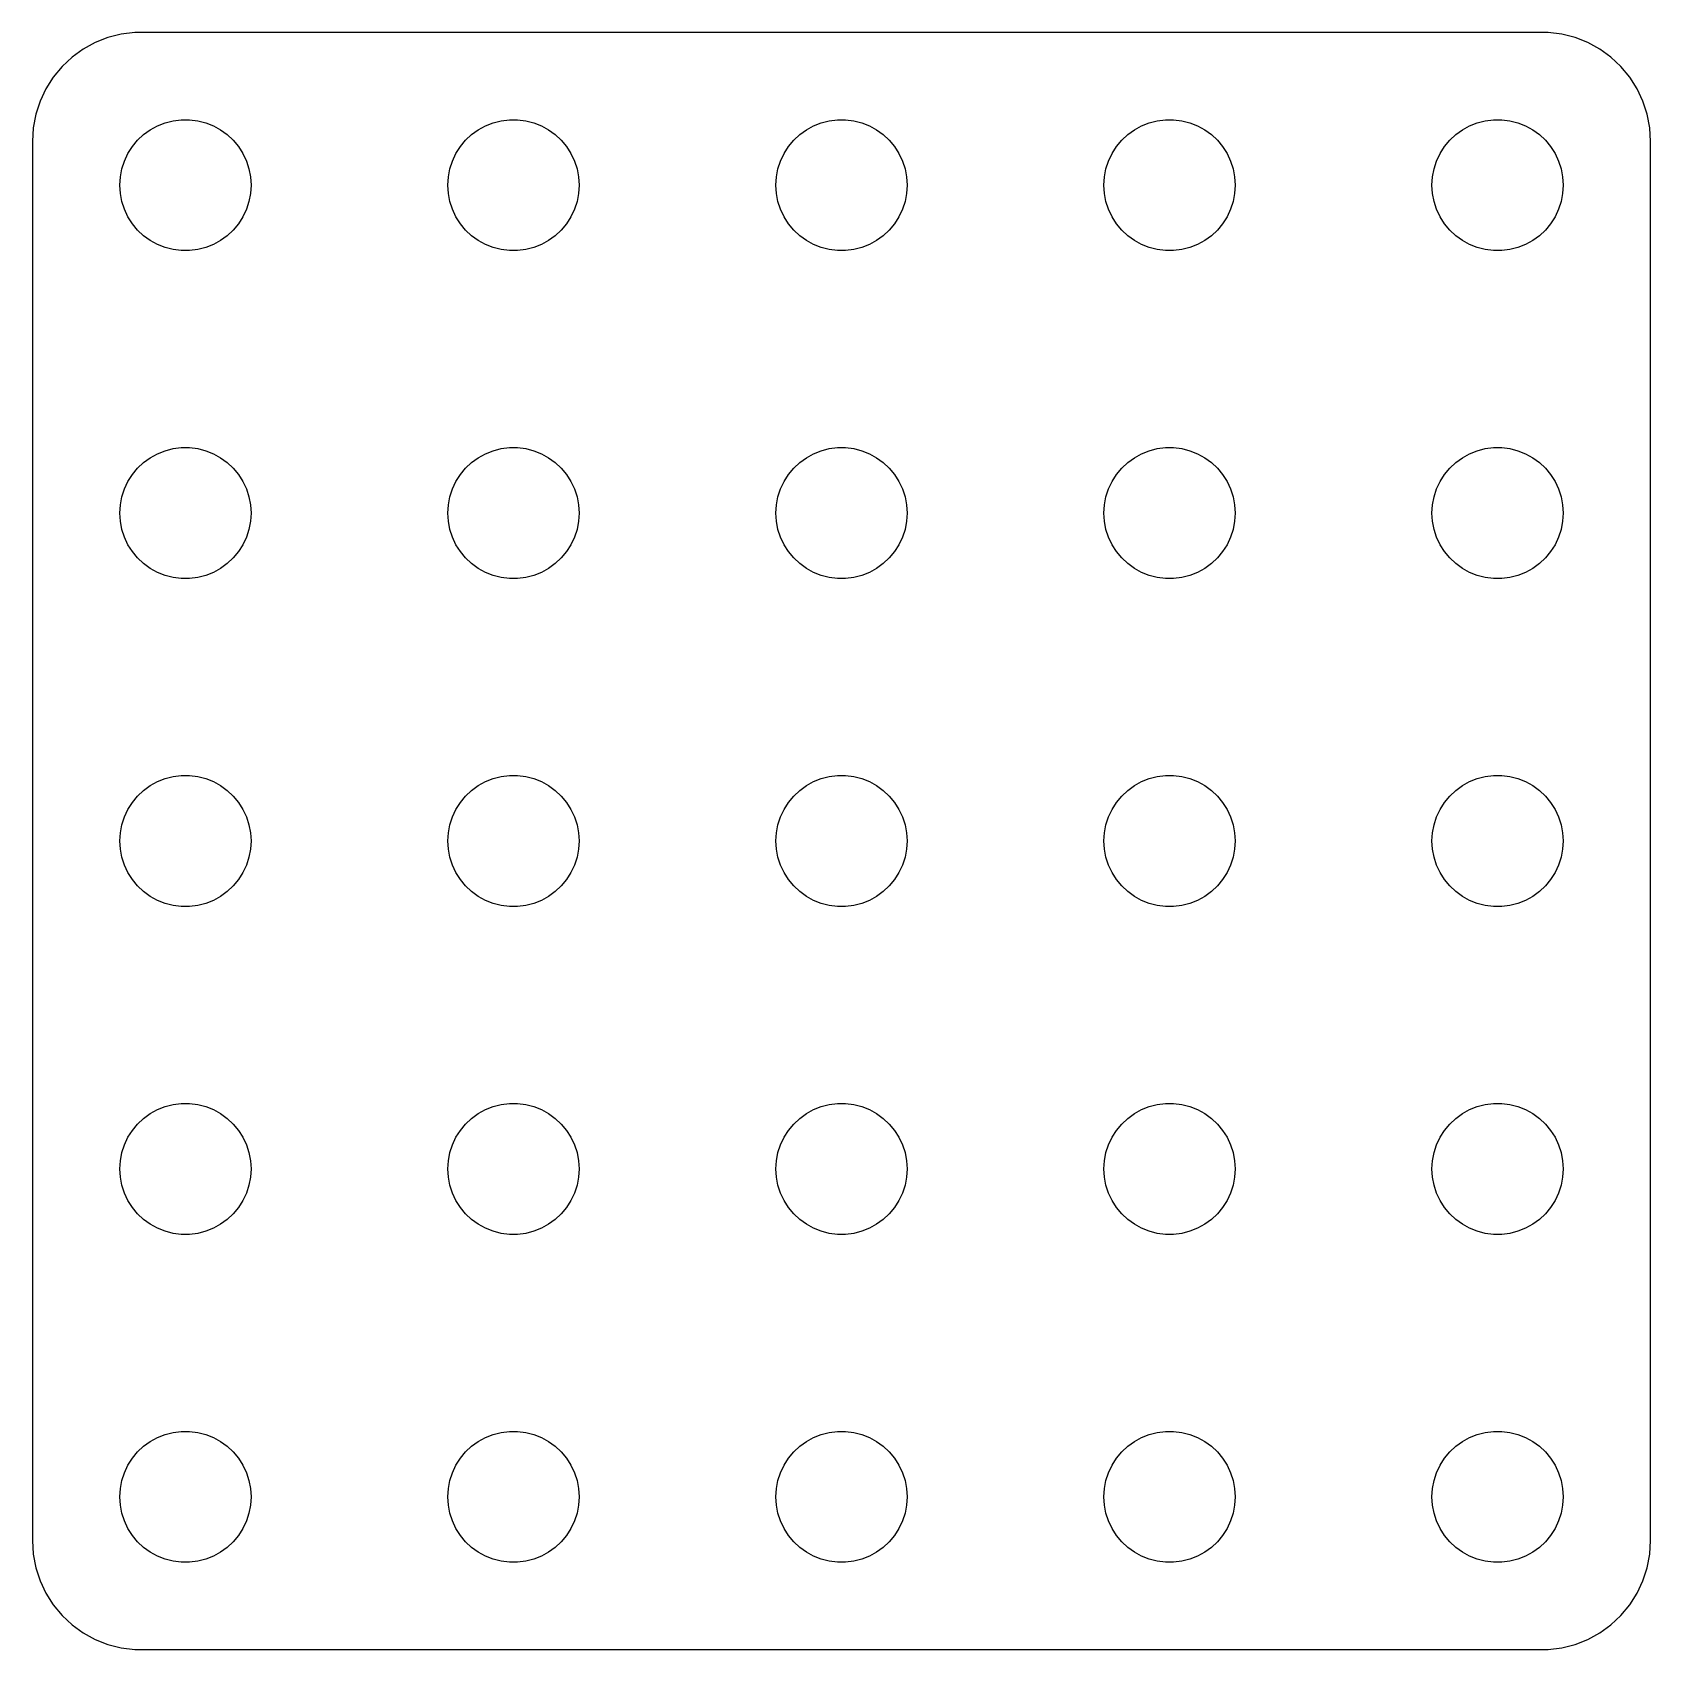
# Model space of a CAD drawing. Header units: metres. Extents: x -18.5 to 18.5, y 65.5 to 102.5.
import ezdxf

# ---------------------------------------------------------------- set-up
doc = ezdxf.new("R2010")
doc.units = ezdxf.units.M

msp = doc.modelspace()

# ---------------------------------------------------------------- linework, layer by layer
for p, q in [((-16.157, 102.495), (-16.4684, 102.456)), ((16.157, 102.495), (-16.157, 102.495)), ((16.4684, 102.456), (16.157, 102.495)), ((-17.0644, 102.262), (-17.3396, 102.111)), ((-16.7725, 102.378), (-17.0644, 102.262)), ((-16.4684, 102.456), (-16.7725, 102.378)), ((16.7725, 102.378), (16.4684, 102.456)), ((17.0644, 102.262), (16.7725, 102.378)), ((17.3396, 102.111), (17.0644, 102.262)), ((-17.5936, 101.926), (-17.8224, 101.711)), ((-17.3396, 102.111), (-17.5936, 101.926)), ((17.5936, 101.926), (17.3396, 102.111)), ((17.8224, 101.711), (17.5936, 101.926)), ((-18.0225, 101.469), (-18.1908, 101.204)), ((-17.8224, 101.711), (-18.0225, 101.469)), ((18.0225, 101.469), (17.8224, 101.711)), ((18.1908, 101.204), (18.0225, 101.469)), ((-18.1908, 101.204), (-18.3244, 100.92)), ((18.3244, 100.92), (18.1908, 101.204)), ((-18.3244, 100.92), (-18.4214, 100.622)), ((18.4214, 100.622), (18.3244, 100.92)), ((-18.4803, 100.313), (-18.5, 100)), ((-18.4214, 100.622), (-18.4803, 100.313)), ((-15.8037, 100.266), (-15.6387, 100.357)), ((-15.6387, 100.357), (-15.4635, 100.427)), ((-15.4635, 100.427), (-15.2811, 100.473)), ((-15.2811, 100.473), (-15.0942, 100.497)), ((-15.0942, 100.497), (-14.9058, 100.497)), ((-14.9058, 100.497), (-14.7189, 100.473)), ((-14.7189, 100.473), (-14.5365, 100.427)), ((-14.5365, 100.427), (-14.3613, 100.357)), ((-14.3613, 100.357), (-14.1963, 100.266)), ((-8.30373, 100.266), (-8.13866, 100.357)), ((-8.13866, 100.357), (-7.96352, 100.427)), ((-7.96352, 100.427), (-7.78107, 100.473)), ((-7.78107, 100.473), (-7.59418, 100.497)), ((-7.59418, 100.497), (-7.40581, 100.497)), ((-7.40581, 100.497), (-7.21892, 100.473)), ((-7.21892, 100.473), (-7.03647, 100.427)), ((-7.03647, 100.427), (-6.86133, 100.357)), ((-6.86133, 100.357), (-6.69626, 100.266)), ((-0.803726, 100.266), (-0.638657, 100.357)), ((-0.638657, 100.357), (-0.463516, 100.427)), ((-0.463516, 100.427), (-0.281067, 100.473)), ((-0.281067, 100.473), (-0.094177, 100.497)), ((-0.094177, 100.497), (0.094177, 100.497)), ((0.094177, 100.497), (0.281067, 100.473)), ((0.281067, 100.473), (0.463516, 100.427)), ((0.463516, 100.427), (0.638657, 100.357)), ((0.638657, 100.357), (0.803726, 100.266)), ((6.69626, 100.266), (6.86133, 100.357)), ((6.86133, 100.357), (7.03647, 100.427)), ((7.03647, 100.427), (7.21892, 100.473)), ((7.21892, 100.473), (7.40581, 100.497)), ((7.40581, 100.497), (7.59418, 100.497)), ((7.59418, 100.497), (7.78107, 100.473)), ((7.78107, 100.473), (7.96352, 100.427)), ((7.96352, 100.427), (8.13866, 100.357)), ((8.13866, 100.357), (8.30373, 100.266)), ((14.1963, 100.266), (14.3613, 100.357)), ((14.3613, 100.357), (14.5365, 100.427)), ((14.5365, 100.427), (14.7189, 100.473)), ((14.7189, 100.473), (14.9058, 100.497)), ((14.9058, 100.497), (15.0942, 100.497)), ((15.0942, 100.497), (15.2811, 100.473)), ((15.2811, 100.473), (15.4635, 100.427)), ((15.4635, 100.427), (15.6387, 100.357)), ((15.6387, 100.357), (15.8037, 100.266)), ((18.4803, 100.313), (18.4214, 100.622)), ((18.5, 100), (18.4803, 100.313)), ((-18.5, 100), (-18.5, 68)), ((-16.2135, 99.8817), (-16.0934, 100.027)), ((-16.0934, 100.027), (-15.9561, 100.156)), ((-15.9561, 100.156), (-15.8037, 100.266)), ((-14.1963, 100.266), (-14.0439, 100.156)), ((-14.0439, 100.156), (-13.9065, 100.027)), ((-13.9065, 100.027), (-13.7865, 99.8817)), ((-8.71352, 99.8817), (-8.59344, 100.027)), ((-8.59344, 100.027), (-8.45613, 100.156)), ((-8.45613, 100.156), (-8.30373, 100.266)), ((-6.69626, 100.266), (-6.54385, 100.156)), ((-6.54385, 100.156), (-6.40654, 100.027)), ((-6.40654, 100.027), (-6.28647, 99.8817)), ((-1.21352, 99.8817), (-1.09344, 100.027)), ((-1.09344, 100.027), (-0.956131, 100.156)), ((-0.956131, 100.156), (-0.803726, 100.266)), ((0.803726, 100.266), (0.956131, 100.156)), ((0.956131, 100.156), (1.09344, 100.027)), ((1.09344, 100.027), (1.21352, 99.8817)), ((6.28647, 99.8817), (6.40654, 100.027)), ((6.40654, 100.027), (6.54385, 100.156)), ((6.54385, 100.156), (6.69626, 100.266)), ((8.30373, 100.266), (8.45613, 100.156)), ((8.45613, 100.156), (8.59344, 100.027)), ((8.59344, 100.027), (8.71352, 99.8817)), ((13.7865, 99.8817), (13.9065, 100.027)), ((13.9065, 100.027), (14.0439, 100.156)), ((14.0439, 100.156), (14.1963, 100.266)), ((15.8037, 100.266), (15.9561, 100.156)), ((15.9561, 100.156), (16.0934, 100.027)), ((16.0934, 100.027), (16.2135, 99.8817)), ((18.5, 68), (18.5, 100)), ((-16.4529, 99.373), (-16.3947, 99.5522)), ((-16.3947, 99.5522), (-16.3145, 99.7226)), ((-16.3145, 99.7226), (-16.2135, 99.8817)), ((-13.7865, 99.8817), (-13.6855, 99.7226)), ((-13.6855, 99.7226), (-13.6053, 99.5522)), ((-13.6053, 99.5522), (-13.5471, 99.373)), ((-8.95287, 99.373), (-8.89465, 99.5522)), ((-8.89465, 99.5522), (-8.81445, 99.7226)), ((-8.81445, 99.7226), (-8.71352, 99.8817)), ((-6.28647, 99.8817), (-6.18553, 99.7226)), ((-6.18553, 99.7226), (-6.10533, 99.5522)), ((-6.10533, 99.5522), (-6.04712, 99.373)), ((-1.45287, 99.373), (-1.39465, 99.5522)), ((-1.39465, 99.5522), (-1.31445, 99.7226)), ((-1.31445, 99.7226), (-1.21352, 99.8817)), ((1.21352, 99.8817), (1.31445, 99.7226)), ((1.31445, 99.7226), (1.39465, 99.5522)), ((1.39465, 99.5522), (1.45287, 99.373)), ((6.04712, 99.373), (6.10533, 99.5522)), ((6.10533, 99.5522), (6.18553, 99.7226)), ((6.18553, 99.7226), (6.28647, 99.8817)), ((8.71352, 99.8817), (8.81445, 99.7226)), ((8.81445, 99.7226), (8.89465, 99.5522)), ((8.89465, 99.5522), (8.95287, 99.373)), ((13.5471, 99.373), (13.6053, 99.5522)), ((13.6053, 99.5522), (13.6855, 99.7226)), ((13.6855, 99.7226), (13.7865, 99.8817)), ((16.2135, 99.8817), (16.3145, 99.7226)), ((16.3145, 99.7226), (16.3947, 99.5522)), ((16.3947, 99.5522), (16.4529, 99.373)), ((-16.5, 99), (-16.4882, 99.188)), ((-16.4882, 99.188), (-16.4529, 99.373)), ((-13.5471, 99.373), (-13.5118, 99.188)), ((-13.5118, 99.188), (-13.5, 99)), ((-9, 99), (-8.98816, 99.188)), ((-8.98816, 99.188), (-8.95287, 99.373)), ((-6.04712, 99.373), (-6.01183, 99.188)), ((-6.01183, 99.188), (-6, 99)), ((-1.5, 99), (-1.48816, 99.188)), ((-1.48816, 99.188), (-1.45287, 99.373)), ((1.45287, 99.373), (1.48816, 99.188)), ((1.48816, 99.188), (1.5, 99)), ((6, 99), (6.01183, 99.188)), ((6.01183, 99.188), (6.04712, 99.373)), ((8.95287, 99.373), (8.98816, 99.188)), ((8.98816, 99.188), (9, 99)), ((13.5, 99), (13.5118, 99.188)), ((13.5118, 99.188), (13.5471, 99.373)), ((16.4529, 99.373), (16.4882, 99.188)), ((16.4882, 99.188), (16.5, 99)), ((-16.4882, 98.812), (-16.5, 99)), ((-16.4529, 98.627), (-16.4882, 98.812)), ((-13.5118, 98.812), (-13.5471, 98.627)), ((-13.5, 99), (-13.5118, 98.812)), ((-8.98816, 98.812), (-9, 99)), ((-8.95287, 98.627), (-8.98816, 98.812)), ((-6.01183, 98.812), (-6.04712, 98.627)), ((-6, 99), (-6.01183, 98.812)), ((-1.48816, 98.812), (-1.5, 99)), ((-1.45287, 98.627), (-1.48816, 98.812)), ((1.48816, 98.812), (1.45287, 98.627)), ((1.5, 99), (1.48816, 98.812)), ((6.01183, 98.812), (6, 99)), ((6.04712, 98.627), (6.01183, 98.812)), ((8.98816, 98.812), (8.95287, 98.627)), ((9, 99), (8.98816, 98.812)), ((13.5118, 98.812), (13.5, 99)), ((13.5471, 98.627), (13.5118, 98.812)), ((16.4882, 98.812), (16.4529, 98.627)), ((16.5, 99), (16.4882, 98.812)), ((-16.3947, 98.4478), (-16.4529, 98.627)), ((-16.3145, 98.2774), (-16.3947, 98.4478)), ((-13.6053, 98.4478), (-13.6855, 98.2774)), ((-13.5471, 98.627), (-13.6053, 98.4478)), ((-8.89465, 98.4478), (-8.95287, 98.627)), ((-8.81445, 98.2774), (-8.89465, 98.4478)), ((-6.10533, 98.4478), (-6.18553, 98.2774)), ((-6.04712, 98.627), (-6.10533, 98.4478)), ((-1.39465, 98.4478), (-1.45287, 98.627)), ((-1.31445, 98.2774), (-1.39465, 98.4478)), ((1.39465, 98.4478), (1.31445, 98.2774)), ((1.45287, 98.627), (1.39465, 98.4478)), ((6.10533, 98.4478), (6.04712, 98.627)), ((6.18553, 98.2774), (6.10533, 98.4478)), ((8.89465, 98.4478), (8.81445, 98.2774)), ((8.95287, 98.627), (8.89465, 98.4478)), ((13.6053, 98.4478), (13.5471, 98.627)), ((13.6855, 98.2774), (13.6053, 98.4478)), ((16.3947, 98.4478), (16.3145, 98.2774)), ((16.4529, 98.627), (16.3947, 98.4478)), ((-16.2135, 98.1183), (-16.3145, 98.2774)), ((-16.0934, 97.9732), (-16.2135, 98.1183)), ((-13.7865, 98.1183), (-13.9065, 97.9732)), ((-13.6855, 98.2774), (-13.7865, 98.1183)), ((-8.71352, 98.1183), (-8.81445, 98.2774)), ((-8.59344, 97.9732), (-8.71352, 98.1183)), ((-6.28647, 98.1183), (-6.40654, 97.9732)), ((-6.18553, 98.2774), (-6.28647, 98.1183)), ((-1.21352, 98.1183), (-1.31445, 98.2774)), ((-1.09344, 97.9732), (-1.21352, 98.1183)), ((1.21352, 98.1183), (1.09344, 97.9732)), ((1.31445, 98.2774), (1.21352, 98.1183)), ((6.28647, 98.1183), (6.18553, 98.2774)), ((6.40654, 97.9732), (6.28647, 98.1183)), ((8.71352, 98.1183), (8.59344, 97.9732)), ((8.81445, 98.2774), (8.71352, 98.1183)), ((13.7865, 98.1183), (13.6855, 98.2774)), ((13.9065, 97.9732), (13.7865, 98.1183)), ((16.2135, 98.1183), (16.0934, 97.9732)), ((16.3145, 98.2774), (16.2135, 98.1183)), ((-15.9561, 97.8442), (-16.0934, 97.9732)), ((-15.8037, 97.7335), (-15.9561, 97.8442)), ((-15.6387, 97.6427), (-15.8037, 97.7335)), ((-14.1963, 97.7335), (-14.3613, 97.6427)), ((-14.0439, 97.8442), (-14.1963, 97.7335)), ((-13.9065, 97.9732), (-14.0439, 97.8442)), ((-8.45613, 97.8442), (-8.59344, 97.9732)), ((-8.30373, 97.7335), (-8.45613, 97.8442)), ((-8.13866, 97.6427), (-8.30373, 97.7335)), ((-6.69626, 97.7335), (-6.86133, 97.6427)), ((-6.54385, 97.8442), (-6.69626, 97.7335)), ((-6.40654, 97.9732), (-6.54385, 97.8442)), ((-0.956131, 97.8442), (-1.09344, 97.9732)), ((-0.803726, 97.7335), (-0.956131, 97.8442)), ((-0.638657, 97.6427), (-0.803726, 97.7335)), ((0.803726, 97.7335), (0.638657, 97.6427)), ((0.956131, 97.8442), (0.803726, 97.7335)), ((1.09344, 97.9732), (0.956131, 97.8442)), ((6.54385, 97.8442), (6.40654, 97.9732)), ((6.69626, 97.7335), (6.54385, 97.8442)), ((6.86133, 97.6427), (6.69626, 97.7335)), ((8.30373, 97.7335), (8.13866, 97.6427)), ((8.45613, 97.8442), (8.30373, 97.7335)), ((8.59344, 97.9732), (8.45613, 97.8442)), ((14.0439, 97.8442), (13.9065, 97.9732)), ((14.1963, 97.7335), (14.0439, 97.8442)), ((14.3613, 97.6427), (14.1963, 97.7335)), ((15.8037, 97.7335), (15.6387, 97.6427)), ((15.9561, 97.8442), (15.8037, 97.7335)), ((16.0934, 97.9732), (15.9561, 97.8442)), ((-15.4635, 97.5734), (-15.6387, 97.6427)), ((-15.2811, 97.5266), (-15.4635, 97.5734)), ((-15.0942, 97.5029), (-15.2811, 97.5266)), ((-14.9058, 97.5029), (-15.0942, 97.5029)), ((-14.7189, 97.5266), (-14.9058, 97.5029)), ((-14.5365, 97.5734), (-14.7189, 97.5266)), ((-14.3613, 97.6427), (-14.5365, 97.5734)), ((-7.96352, 97.5734), (-8.13866, 97.6427)), ((-7.78107, 97.5266), (-7.96352, 97.5734)), ((-7.59418, 97.5029), (-7.78107, 97.5266)), ((-7.40581, 97.5029), (-7.59418, 97.5029)), ((-7.21892, 97.5266), (-7.40581, 97.5029)), ((-7.03647, 97.5734), (-7.21892, 97.5266)), ((-6.86133, 97.6427), (-7.03647, 97.5734)), ((-0.463516, 97.5734), (-0.638657, 97.6427)), ((-0.281067, 97.5266), (-0.463516, 97.5734)), ((-0.094177, 97.5029), (-0.281067, 97.5266)), ((0.094177, 97.5029), (-0.094177, 97.5029)), ((0.281067, 97.5266), (0.094177, 97.5029)), ((0.463516, 97.5734), (0.281067, 97.5266)), ((0.638657, 97.6427), (0.463516, 97.5734)), ((7.03647, 97.5734), (6.86133, 97.6427)), ((7.21892, 97.5266), (7.03647, 97.5734)), ((7.40581, 97.5029), (7.21892, 97.5266)), ((7.59418, 97.5029), (7.40581, 97.5029)), ((7.78107, 97.5266), (7.59418, 97.5029)), ((7.96352, 97.5734), (7.78107, 97.5266)), ((8.13866, 97.6427), (7.96352, 97.5734)), ((14.5365, 97.5734), (14.3613, 97.6427)), ((14.7189, 97.5266), (14.5365, 97.5734)), ((14.9058, 97.5029), (14.7189, 97.5266)), ((15.0942, 97.5029), (14.9058, 97.5029)), ((15.2811, 97.5266), (15.0942, 97.5029)), ((15.4635, 97.5734), (15.2811, 97.5266)), ((15.6387, 97.6427), (15.4635, 97.5734)), ((-15.6387, 92.8572), (-15.4635, 92.9266)), ((-15.4635, 92.9266), (-15.2811, 92.9734)), ((-15.2811, 92.9734), (-15.0942, 92.997)), ((-15.0942, 92.997), (-14.9058, 92.997)), ((-14.9058, 92.997), (-14.7189, 92.9734)), ((-14.7189, 92.9734), (-14.5365, 92.9266)), ((-14.5365, 92.9266), (-14.3613, 92.8572)), ((-8.13866, 92.8572), (-7.96352, 92.9266)), ((-7.96352, 92.9266), (-7.78107, 92.9734)), ((-7.78107, 92.9734), (-7.59418, 92.997)), ((-7.59418, 92.997), (-7.40581, 92.997)), ((-7.40581, 92.997), (-7.21892, 92.9734)), ((-7.21892, 92.9734), (-7.03647, 92.9266)), ((-7.03647, 92.9266), (-6.86133, 92.8572)), ((-0.638657, 92.8572), (-0.463516, 92.9266)), ((-0.463516, 92.9266), (-0.281067, 92.9734)), ((-0.281067, 92.9734), (-0.094177, 92.997)), ((-0.094177, 92.997), (0.094177, 92.997)), ((0.094177, 92.997), (0.281067, 92.9734)), ((0.281067, 92.9734), (0.463516, 92.9266)), ((0.463516, 92.9266), (0.638657, 92.8572)), ((6.86133, 92.8572), (7.03647, 92.9266)), ((7.03647, 92.9266), (7.21892, 92.9734)), ((7.21892, 92.9734), (7.40581, 92.997)), ((7.40581, 92.997), (7.59418, 92.997)), ((7.59418, 92.997), (7.78107, 92.9734)), ((7.78107, 92.9734), (7.96352, 92.9266)), ((7.96352, 92.9266), (8.13866, 92.8572)), ((14.3613, 92.8572), (14.5365, 92.9266)), ((14.5365, 92.9266), (14.7189, 92.9734)), ((14.7189, 92.9734), (14.9058, 92.997)), ((14.9058, 92.997), (15.0942, 92.997)), ((15.0942, 92.997), (15.2811, 92.9734)), ((15.2811, 92.9734), (15.4635, 92.9266)), ((15.4635, 92.9266), (15.6387, 92.8572)), ((-16.2135, 92.3817), (-16.0934, 92.5268)), ((-16.0934, 92.5268), (-15.9561, 92.6558)), ((-15.9561, 92.6558), (-15.8037, 92.7665)), ((-15.8037, 92.7665), (-15.6387, 92.8572)), ((-14.3613, 92.8572), (-14.1963, 92.7665)), ((-14.1963, 92.7665), (-14.0439, 92.6558)), ((-14.0439, 92.6558), (-13.9065, 92.5268)), ((-13.9065, 92.5268), (-13.7865, 92.3817)), ((-8.71352, 92.3817), (-8.59344, 92.5268)), ((-8.59344, 92.5268), (-8.45613, 92.6558)), ((-8.45613, 92.6558), (-8.30373, 92.7665)), ((-8.30373, 92.7665), (-8.13866, 92.8572)), ((-6.86133, 92.8572), (-6.69626, 92.7665)), ((-6.69626, 92.7665), (-6.54385, 92.6558)), ((-6.54385, 92.6558), (-6.40654, 92.5268)), ((-6.40654, 92.5268), (-6.28647, 92.3817)), ((-1.21352, 92.3817), (-1.09344, 92.5268)), ((-1.09344, 92.5268), (-0.956131, 92.6558)), ((-0.956131, 92.6558), (-0.803726, 92.7665)), ((-0.803726, 92.7665), (-0.638657, 92.8572)), ((0.638657, 92.8572), (0.803726, 92.7665)), ((0.803726, 92.7665), (0.956131, 92.6558)), ((0.956131, 92.6558), (1.09344, 92.5268)), ((1.09344, 92.5268), (1.21352, 92.3817)), ((6.28647, 92.3817), (6.40654, 92.5268)), ((6.40654, 92.5268), (6.54385, 92.6558)), ((6.54385, 92.6558), (6.69626, 92.7665)), ((6.69626, 92.7665), (6.86133, 92.8572)), ((8.13866, 92.8572), (8.30373, 92.7665)), ((8.30373, 92.7665), (8.45613, 92.6558)), ((8.45613, 92.6558), (8.59344, 92.5268)), ((8.59344, 92.5268), (8.71352, 92.3817)), ((13.7865, 92.3817), (13.9065, 92.5268)), ((13.9065, 92.5268), (14.0439, 92.6558)), ((14.0439, 92.6558), (14.1963, 92.7665)), ((14.1963, 92.7665), (14.3613, 92.8572)), ((15.6387, 92.8572), (15.8037, 92.7665)), ((15.8037, 92.7665), (15.9561, 92.6558)), ((15.9561, 92.6558), (16.0934, 92.5268)), ((16.0934, 92.5268), (16.2135, 92.3817)), ((-16.3947, 92.0522), (-16.3145, 92.2226)), ((-16.3145, 92.2226), (-16.2135, 92.3817)), ((-13.7865, 92.3817), (-13.6855, 92.2226)), ((-13.6855, 92.2226), (-13.6053, 92.0522)), ((-8.89465, 92.0522), (-8.81445, 92.2226)), ((-8.81445, 92.2226), (-8.71352, 92.3817)), ((-6.28647, 92.3817), (-6.18553, 92.2226)), ((-6.18553, 92.2226), (-6.10533, 92.0522)), ((-1.39465, 92.0522), (-1.31445, 92.2226)), ((-1.31445, 92.2226), (-1.21352, 92.3817)), ((1.21352, 92.3817), (1.31445, 92.2226)), ((1.31445, 92.2226), (1.39465, 92.0522)), ((6.10533, 92.0522), (6.18553, 92.2226)), ((6.18553, 92.2226), (6.28647, 92.3817)), ((8.71352, 92.3817), (8.81445, 92.2226)), ((8.81445, 92.2226), (8.89465, 92.0522)), ((13.6053, 92.0522), (13.6855, 92.2226)), ((13.6855, 92.2226), (13.7865, 92.3817)), ((16.2135, 92.3817), (16.3145, 92.2226)), ((16.3145, 92.2226), (16.3947, 92.0522)), ((-16.4882, 91.688), (-16.4529, 91.873)), ((-16.4529, 91.873), (-16.3947, 92.0522)), ((-13.6053, 92.0522), (-13.5471, 91.873)), ((-13.5471, 91.873), (-13.5118, 91.688)), ((-8.98816, 91.688), (-8.95287, 91.873)), ((-8.95287, 91.873), (-8.89465, 92.0522)), ((-6.10533, 92.0522), (-6.04712, 91.873)), ((-6.04712, 91.873), (-6.01183, 91.688)), ((-1.48816, 91.688), (-1.45287, 91.873)), ((-1.45287, 91.873), (-1.39465, 92.0522)), ((1.39465, 92.0522), (1.45287, 91.873)), ((1.45287, 91.873), (1.48816, 91.688)), ((6.01183, 91.688), (6.04712, 91.873)), ((6.04712, 91.873), (6.10533, 92.0522)), ((8.89465, 92.0522), (8.95287, 91.873)), ((8.95287, 91.873), (8.98816, 91.688)), ((13.5118, 91.688), (13.5471, 91.873)), ((13.5471, 91.873), (13.6053, 92.0522)), ((16.3947, 92.0522), (16.4529, 91.873)), ((16.4529, 91.873), (16.4882, 91.688)), ((-16.5, 91.5), (-16.4882, 91.688)), ((-16.4882, 91.312), (-16.5, 91.5)), ((-13.5118, 91.688), (-13.5, 91.5)), ((-13.5, 91.5), (-13.5118, 91.312)), ((-9, 91.5), (-8.98816, 91.688)), ((-8.98816, 91.312), (-9, 91.5)), ((-6.01183, 91.688), (-6, 91.5)), ((-6, 91.5), (-6.01183, 91.312)), ((-1.5, 91.5), (-1.48816, 91.688)), ((-1.48816, 91.312), (-1.5, 91.5)), ((1.48816, 91.688), (1.5, 91.5)), ((1.5, 91.5), (1.48816, 91.312)), ((6, 91.5), (6.01183, 91.688)), ((6.01183, 91.312), (6, 91.5)), ((8.98816, 91.688), (9, 91.5)), ((9, 91.5), (8.98816, 91.312)), ((13.5, 91.5), (13.5118, 91.688)), ((13.5118, 91.312), (13.5, 91.5)), ((16.4882, 91.688), (16.5, 91.5)), ((16.5, 91.5), (16.4882, 91.312)), ((-16.4529, 91.127), (-16.4882, 91.312)), ((-16.3947, 90.9478), (-16.4529, 91.127)), ((-13.5471, 91.127), (-13.6053, 90.9478)), ((-13.5118, 91.312), (-13.5471, 91.127)), ((-8.95287, 91.127), (-8.98816, 91.312)), ((-8.89465, 90.9478), (-8.95287, 91.127)), ((-6.04712, 91.127), (-6.10533, 90.9478)), ((-6.01183, 91.312), (-6.04712, 91.127)), ((-1.45287, 91.127), (-1.48816, 91.312)), ((-1.39465, 90.9478), (-1.45287, 91.127)), ((1.45287, 91.127), (1.39465, 90.9478)), ((1.48816, 91.312), (1.45287, 91.127)), ((6.04712, 91.127), (6.01183, 91.312)), ((6.10533, 90.9478), (6.04712, 91.127)), ((8.95287, 91.127), (8.89465, 90.9478)), ((8.98816, 91.312), (8.95287, 91.127)), ((13.5471, 91.127), (13.5118, 91.312)), ((13.6053, 90.9478), (13.5471, 91.127)), ((16.4529, 91.127), (16.3947, 90.9478)), ((16.4882, 91.312), (16.4529, 91.127)), ((-16.3145, 90.7774), (-16.3947, 90.9478)), ((-16.2135, 90.6183), (-16.3145, 90.7774)), ((-13.6855, 90.7774), (-13.7865, 90.6183)), ((-13.6053, 90.9478), (-13.6855, 90.7774)), ((-8.81445, 90.7774), (-8.89465, 90.9478)), ((-8.71352, 90.6183), (-8.81445, 90.7774)), ((-6.18553, 90.7774), (-6.28647, 90.6183)), ((-6.10533, 90.9478), (-6.18553, 90.7774)), ((-1.31445, 90.7774), (-1.39465, 90.9478)), ((-1.21352, 90.6183), (-1.31445, 90.7774)), ((1.31445, 90.7774), (1.21352, 90.6183)), ((1.39465, 90.9478), (1.31445, 90.7774)), ((6.18553, 90.7774), (6.10533, 90.9478)), ((6.28647, 90.6183), (6.18553, 90.7774)), ((8.81445, 90.7774), (8.71352, 90.6183)), ((8.89465, 90.9478), (8.81445, 90.7774)), ((13.6855, 90.7774), (13.6053, 90.9478)), ((13.7865, 90.6183), (13.6855, 90.7774)), ((16.3145, 90.7774), (16.2135, 90.6183)), ((16.3947, 90.9478), (16.3145, 90.7774)), ((-16.0934, 90.4732), (-16.2135, 90.6183)), ((-15.9561, 90.3442), (-16.0934, 90.4732)), ((-15.8037, 90.2335), (-15.9561, 90.3442)), ((-14.0439, 90.3442), (-14.1963, 90.2335)), ((-13.9065, 90.4732), (-14.0439, 90.3442)), ((-13.7865, 90.6183), (-13.9065, 90.4732)), ((-8.59344, 90.4732), (-8.71352, 90.6183)), ((-8.45613, 90.3442), (-8.59344, 90.4732)), ((-8.30373, 90.2335), (-8.45613, 90.3442)), ((-6.54385, 90.3442), (-6.69626, 90.2335)), ((-6.40654, 90.4732), (-6.54385, 90.3442)), ((-6.28647, 90.6183), (-6.40654, 90.4732)), ((-1.09344, 90.4732), (-1.21352, 90.6183)), ((-0.956131, 90.3442), (-1.09344, 90.4732)), ((-0.803726, 90.2335), (-0.956131, 90.3442)), ((0.956131, 90.3442), (0.803726, 90.2335)), ((1.09344, 90.4732), (0.956131, 90.3442)), ((1.21352, 90.6183), (1.09344, 90.4732)), ((6.40654, 90.4732), (6.28647, 90.6183)), ((6.54385, 90.3442), (6.40654, 90.4732)), ((6.69626, 90.2335), (6.54385, 90.3442)), ((8.45613, 90.3442), (8.30373, 90.2335)), ((8.59344, 90.4732), (8.45613, 90.3442)), ((8.71352, 90.6183), (8.59344, 90.4732)), ((13.9065, 90.4732), (13.7865, 90.6183)), ((14.0439, 90.3442), (13.9065, 90.4732)), ((14.1963, 90.2335), (14.0439, 90.3442)), ((15.9561, 90.3442), (15.8037, 90.2335)), ((16.0934, 90.4732), (15.9561, 90.3442)), ((16.2135, 90.6183), (16.0934, 90.4732)), ((-15.6387, 90.1427), (-15.8037, 90.2335)), ((-15.4635, 90.0734), (-15.6387, 90.1427)), ((-15.2811, 90.0266), (-15.4635, 90.0734)), ((-15.0942, 90.0029), (-15.2811, 90.0266)), ((-14.9058, 90.0029), (-15.0942, 90.0029)), ((-14.7189, 90.0266), (-14.9058, 90.0029)), ((-14.5365, 90.0734), (-14.7189, 90.0266)), ((-14.3613, 90.1427), (-14.5365, 90.0734)), ((-14.1963, 90.2335), (-14.3613, 90.1427)), ((-8.13866, 90.1427), (-8.30373, 90.2335)), ((-7.96352, 90.0734), (-8.13866, 90.1427)), ((-7.78107, 90.0266), (-7.96352, 90.0734)), ((-7.59418, 90.0029), (-7.78107, 90.0266)), ((-7.40581, 90.0029), (-7.59418, 90.0029)), ((-7.21892, 90.0266), (-7.40581, 90.0029)), ((-7.03647, 90.0734), (-7.21892, 90.0266)), ((-6.86133, 90.1427), (-7.03647, 90.0734)), ((-6.69626, 90.2335), (-6.86133, 90.1427)), ((-0.638657, 90.1427), (-0.803726, 90.2335)), ((-0.463516, 90.0734), (-0.638657, 90.1427)), ((-0.281067, 90.0266), (-0.463516, 90.0734)), ((-0.094177, 90.0029), (-0.281067, 90.0266)), ((0.094177, 90.0029), (-0.094177, 90.0029)), ((0.281067, 90.0266), (0.094177, 90.0029)), ((0.463516, 90.0734), (0.281067, 90.0266)), ((0.638657, 90.1427), (0.463516, 90.0734)), ((0.803726, 90.2335), (0.638657, 90.1427)), ((6.86133, 90.1427), (6.69626, 90.2335)), ((7.03647, 90.0734), (6.86133, 90.1427)), ((7.21892, 90.0266), (7.03647, 90.0734)), ((7.40581, 90.0029), (7.21892, 90.0266)), ((7.59418, 90.0029), (7.40581, 90.0029)), ((7.78107, 90.0266), (7.59418, 90.0029)), ((7.96352, 90.0734), (7.78107, 90.0266)), ((8.13866, 90.1427), (7.96352, 90.0734)), ((8.30373, 90.2335), (8.13866, 90.1427)), ((14.3613, 90.1427), (14.1963, 90.2335)), ((14.5365, 90.0734), (14.3613, 90.1427)), ((14.7189, 90.0266), (14.5365, 90.0734)), ((14.9058, 90.0029), (14.7189, 90.0266)), ((15.0942, 90.0029), (14.9058, 90.0029)), ((15.2811, 90.0266), (15.0942, 90.0029)), ((15.4635, 90.0734), (15.2811, 90.0266)), ((15.6387, 90.1427), (15.4635, 90.0734)), ((15.8037, 90.2335), (15.6387, 90.1427)), ((-15.4635, 85.4266), (-15.2811, 85.4734)), ((-15.2811, 85.4734), (-15.0942, 85.497)), ((-15.0942, 85.497), (-14.9058, 85.497)), ((-14.9058, 85.497), (-14.7189, 85.4734)), ((-14.7189, 85.4734), (-14.5365, 85.4266)), ((-7.96352, 85.4266), (-7.78107, 85.4734)), ((-7.78107, 85.4734), (-7.59418, 85.497)), ((-7.59418, 85.497), (-7.40581, 85.497)), ((-7.40581, 85.497), (-7.21892, 85.4734)), ((-7.21892, 85.4734), (-7.03647, 85.4266)), ((-0.463516, 85.4266), (-0.281067, 85.4734)), ((-0.281067, 85.4734), (-0.094177, 85.497)), ((-0.094177, 85.497), (0.094177, 85.497)), ((0.094177, 85.497), (0.281067, 85.4734)), ((0.281067, 85.4734), (0.463516, 85.4266)), ((7.03647, 85.4266), (7.21892, 85.4734)), ((7.21892, 85.4734), (7.40581, 85.497)), ((7.40581, 85.497), (7.59418, 85.497)), ((7.59418, 85.497), (7.78107, 85.4734)), ((7.78107, 85.4734), (7.96352, 85.4266)), ((14.5365, 85.4266), (14.7189, 85.4734)), ((14.7189, 85.4734), (14.9058, 85.497)), ((14.9058, 85.497), (15.0942, 85.497)), ((15.0942, 85.497), (15.2811, 85.4734)), ((15.2811, 85.4734), (15.4635, 85.4266)), ((-16.0934, 85.0268), (-15.9561, 85.1558)), ((-15.9561, 85.1558), (-15.8037, 85.2665)), ((-15.8037, 85.2665), (-15.6387, 85.3572)), ((-15.6387, 85.3572), (-15.4635, 85.4266)), ((-14.5365, 85.4266), (-14.3613, 85.3572)), ((-14.3613, 85.3572), (-14.1963, 85.2665)), ((-14.1963, 85.2665), (-14.0439, 85.1558)), ((-14.0439, 85.1558), (-13.9065, 85.0268)), ((-8.59344, 85.0268), (-8.45613, 85.1558)), ((-8.45613, 85.1558), (-8.30373, 85.2665)), ((-8.30373, 85.2665), (-8.13866, 85.3572)), ((-8.13866, 85.3572), (-7.96352, 85.4266)), ((-7.03647, 85.4266), (-6.86133, 85.3572)), ((-6.86133, 85.3572), (-6.69626, 85.2665)), ((-6.69626, 85.2665), (-6.54385, 85.1558)), ((-6.54385, 85.1558), (-6.40654, 85.0268)), ((-1.09344, 85.0268), (-0.956131, 85.1558)), ((-0.956131, 85.1558), (-0.803726, 85.2665)), ((-0.803726, 85.2665), (-0.638657, 85.3572)), ((-0.638657, 85.3572), (-0.463516, 85.4266)), ((0.463516, 85.4266), (0.638657, 85.3572)), ((0.638657, 85.3572), (0.803726, 85.2665)), ((0.803726, 85.2665), (0.956131, 85.1558)), ((0.956131, 85.1558), (1.09344, 85.0268)), ((6.40654, 85.0268), (6.54385, 85.1558)), ((6.54385, 85.1558), (6.69626, 85.2665)), ((6.69626, 85.2665), (6.86133, 85.3572)), ((6.86133, 85.3572), (7.03647, 85.4266)), ((7.96352, 85.4266), (8.13866, 85.3572)), ((8.13866, 85.3572), (8.30373, 85.2665)), ((8.30373, 85.2665), (8.45613, 85.1558)), ((8.45613, 85.1558), (8.59344, 85.0268)), ((13.9065, 85.0268), (14.0439, 85.1558)), ((14.0439, 85.1558), (14.1963, 85.2665)), ((14.1963, 85.2665), (14.3613, 85.3572)), ((14.3613, 85.3572), (14.5365, 85.4266)), ((15.4635, 85.4266), (15.6387, 85.3572)), ((15.6387, 85.3572), (15.8037, 85.2665)), ((15.8037, 85.2665), (15.9561, 85.1558)), ((15.9561, 85.1558), (16.0934, 85.0268)), ((-16.3145, 84.7226), (-16.2135, 84.8817)), ((-16.2135, 84.8817), (-16.0934, 85.0268)), ((-13.9065, 85.0268), (-13.7865, 84.8817)), ((-13.7865, 84.8817), (-13.6855, 84.7226)), ((-8.81445, 84.7226), (-8.71352, 84.8817)), ((-8.71352, 84.8817), (-8.59344, 85.0268)), ((-6.40654, 85.0268), (-6.28647, 84.8817)), ((-6.28647, 84.8817), (-6.18553, 84.7226)), ((-1.31445, 84.7226), (-1.21352, 84.8817)), ((-1.21352, 84.8817), (-1.09344, 85.0268)), ((1.09344, 85.0268), (1.21352, 84.8817)), ((1.21352, 84.8817), (1.31445, 84.7226)), ((6.18553, 84.7226), (6.28647, 84.8817)), ((6.28647, 84.8817), (6.40654, 85.0268)), ((8.59344, 85.0268), (8.71352, 84.8817)), ((8.71352, 84.8817), (8.81445, 84.7226)), ((13.6855, 84.7226), (13.7865, 84.8817)), ((13.7865, 84.8817), (13.9065, 85.0268)), ((16.0934, 85.0268), (16.2135, 84.8817)), ((16.2135, 84.8817), (16.3145, 84.7226)), ((-16.4882, 84.188), (-16.4529, 84.373)), ((-16.4529, 84.373), (-16.3947, 84.5522)), ((-16.3947, 84.5522), (-16.3145, 84.7226)), ((-13.6855, 84.7226), (-13.6053, 84.5522)), ((-13.6053, 84.5522), (-13.5471, 84.373)), ((-13.5471, 84.373), (-13.5118, 84.188)), ((-8.98816, 84.188), (-8.95287, 84.373)), ((-8.95287, 84.373), (-8.89465, 84.5522)), ((-8.89465, 84.5522), (-8.81445, 84.7226)), ((-6.18553, 84.7226), (-6.10533, 84.5522)), ((-6.10533, 84.5522), (-6.04712, 84.373)), ((-6.04712, 84.373), (-6.01183, 84.188)), ((-1.48816, 84.188), (-1.45287, 84.373)), ((-1.45287, 84.373), (-1.39465, 84.5522)), ((-1.39465, 84.5522), (-1.31445, 84.7226)), ((1.31445, 84.7226), (1.39465, 84.5522)), ((1.39465, 84.5522), (1.45287, 84.373)), ((1.45287, 84.373), (1.48816, 84.188)), ((6.01183, 84.188), (6.04712, 84.373)), ((6.04712, 84.373), (6.10533, 84.5522)), ((6.10533, 84.5522), (6.18553, 84.7226)), ((8.81445, 84.7226), (8.89465, 84.5522)), ((8.89465, 84.5522), (8.95287, 84.373)), ((8.95287, 84.373), (8.98816, 84.188)), ((13.5118, 84.188), (13.5471, 84.373)), ((13.5471, 84.373), (13.6053, 84.5522)), ((13.6053, 84.5522), (13.6855, 84.7226)), ((16.3145, 84.7226), (16.3947, 84.5522)), ((16.3947, 84.5522), (16.4529, 84.373)), ((16.4529, 84.373), (16.4882, 84.188)), ((-16.5, 84), (-16.4882, 84.188)), ((-16.4882, 83.812), (-16.5, 84)), ((-13.5118, 84.188), (-13.5, 84)), ((-13.5, 84), (-13.5118, 83.812)), ((-9, 84), (-8.98816, 84.188)), ((-8.98816, 83.812), (-9, 84)), ((-6.01183, 84.188), (-6, 84)), ((-6, 84), (-6.01183, 83.812)), ((-1.5, 84), (-1.48816, 84.188)), ((-1.48816, 83.812), (-1.5, 84)), ((1.48816, 84.188), (1.5, 84)), ((1.5, 84), (1.48816, 83.812)), ((6, 84), (6.01183, 84.188)), ((6.01183, 83.812), (6, 84)), ((8.98816, 84.188), (9, 84)), ((9, 84), (8.98816, 83.812)), ((13.5, 84), (13.5118, 84.188)), ((13.5118, 83.812), (13.5, 84)), ((16.4882, 84.188), (16.5, 84)), ((16.5, 84), (16.4882, 83.812)), ((-16.4529, 83.627), (-16.4882, 83.812)), ((-16.3947, 83.4478), (-16.4529, 83.627)), ((-13.5471, 83.627), (-13.6053, 83.4478)), ((-13.5118, 83.812), (-13.5471, 83.627)), ((-8.95287, 83.627), (-8.98816, 83.812)), ((-8.89465, 83.4478), (-8.95287, 83.627)), ((-6.04712, 83.627), (-6.10533, 83.4478)), ((-6.01183, 83.812), (-6.04712, 83.627)), ((-1.45287, 83.627), (-1.48816, 83.812)), ((-1.39465, 83.4478), (-1.45287, 83.627)), ((1.45287, 83.627), (1.39465, 83.4478)), ((1.48816, 83.812), (1.45287, 83.627)), ((6.04712, 83.627), (6.01183, 83.812)), ((6.10533, 83.4478), (6.04712, 83.627)), ((8.95287, 83.627), (8.89465, 83.4478)), ((8.98816, 83.812), (8.95287, 83.627)), ((13.5471, 83.627), (13.5118, 83.812)), ((13.6053, 83.4478), (13.5471, 83.627)), ((16.4529, 83.627), (16.3947, 83.4478)), ((16.4882, 83.812), (16.4529, 83.627)), ((-16.3145, 83.2774), (-16.3947, 83.4478)), ((-16.2135, 83.1183), (-16.3145, 83.2774)), ((-13.6855, 83.2774), (-13.7865, 83.1183)), ((-13.6053, 83.4478), (-13.6855, 83.2774)), ((-8.81445, 83.2774), (-8.89465, 83.4478)), ((-8.71352, 83.1183), (-8.81445, 83.2774)), ((-6.18553, 83.2774), (-6.28647, 83.1183)), ((-6.10533, 83.4478), (-6.18553, 83.2774)), ((-1.31445, 83.2774), (-1.39465, 83.4478)), ((-1.21352, 83.1183), (-1.31445, 83.2774)), ((1.31445, 83.2774), (1.21352, 83.1183)), ((1.39465, 83.4478), (1.31445, 83.2774)), ((6.18553, 83.2774), (6.10533, 83.4478)), ((6.28647, 83.1183), (6.18553, 83.2774)), ((8.81445, 83.2774), (8.71352, 83.1183)), ((8.89465, 83.4478), (8.81445, 83.2774)), ((13.6855, 83.2774), (13.6053, 83.4478)), ((13.7865, 83.1183), (13.6855, 83.2774)), ((16.3145, 83.2774), (16.2135, 83.1183)), ((16.3947, 83.4478), (16.3145, 83.2774)), ((-16.0934, 82.9732), (-16.2135, 83.1183)), ((-15.9561, 82.8442), (-16.0934, 82.9732)), ((-13.9065, 82.9732), (-14.0439, 82.8442)), ((-13.7865, 83.1183), (-13.9065, 82.9732)), ((-8.59344, 82.9732), (-8.71352, 83.1183)), ((-8.45613, 82.8442), (-8.59344, 82.9732)), ((-6.40654, 82.9732), (-6.54385, 82.8442)), ((-6.28647, 83.1183), (-6.40654, 82.9732)), ((-1.09344, 82.9732), (-1.21352, 83.1183)), ((-0.956131, 82.8442), (-1.09344, 82.9732)), ((1.09344, 82.9732), (0.956131, 82.8442)), ((1.21352, 83.1183), (1.09344, 82.9732)), ((6.40654, 82.9732), (6.28647, 83.1183)), ((6.54385, 82.8442), (6.40654, 82.9732)), ((8.59344, 82.9732), (8.45613, 82.8442)), ((8.71352, 83.1183), (8.59344, 82.9732)), ((13.9065, 82.9732), (13.7865, 83.1183)), ((14.0439, 82.8442), (13.9065, 82.9732)), ((16.0934, 82.9732), (15.9561, 82.8442)), ((16.2135, 83.1183), (16.0934, 82.9732)), ((-15.8037, 82.7335), (-15.9561, 82.8442)), ((-15.6387, 82.6428), (-15.8037, 82.7335)), ((-15.4635, 82.5734), (-15.6387, 82.6428)), ((-15.2811, 82.5266), (-15.4635, 82.5734)), ((-15.0942, 82.503), (-15.2811, 82.5266)), ((-14.7189, 82.5266), (-14.9058, 82.503)), ((-14.5365, 82.5734), (-14.7189, 82.5266)), ((-14.3613, 82.6428), (-14.5365, 82.5734)), ((-14.1963, 82.7335), (-14.3613, 82.6428)), ((-14.0439, 82.8442), (-14.1963, 82.7335)), ((-8.30373, 82.7335), (-8.45613, 82.8442)), ((-8.13866, 82.6428), (-8.30373, 82.7335)), ((-7.96352, 82.5734), (-8.13866, 82.6428)), ((-7.78107, 82.5266), (-7.96352, 82.5734)), ((-7.59418, 82.503), (-7.78107, 82.5266)), ((-7.21892, 82.5266), (-7.40581, 82.503)), ((-7.03647, 82.5734), (-7.21892, 82.5266)), ((-6.86133, 82.6428), (-7.03647, 82.5734)), ((-6.69626, 82.7335), (-6.86133, 82.6428)), ((-6.54385, 82.8442), (-6.69626, 82.7335)), ((-0.803726, 82.7335), (-0.956131, 82.8442)), ((-0.638657, 82.6428), (-0.803726, 82.7335)), ((-0.463516, 82.5734), (-0.638657, 82.6428)), ((-0.281067, 82.5266), (-0.463516, 82.5734)), ((-0.094177, 82.503), (-0.281067, 82.5266)), ((0.281067, 82.5266), (0.094177, 82.503)), ((0.463516, 82.5734), (0.281067, 82.5266)), ((0.638657, 82.6428), (0.463516, 82.5734)), ((0.803726, 82.7335), (0.638657, 82.6428)), ((0.956131, 82.8442), (0.803726, 82.7335)), ((6.69626, 82.7335), (6.54385, 82.8442)), ((6.86133, 82.6428), (6.69626, 82.7335)), ((7.03647, 82.5734), (6.86133, 82.6428)), ((7.21892, 82.5266), (7.03647, 82.5734)), ((7.40581, 82.503), (7.21892, 82.5266)), ((7.78107, 82.5266), (7.59418, 82.503)), ((7.96352, 82.5734), (7.78107, 82.5266)), ((8.13866, 82.6428), (7.96352, 82.5734)), ((8.30373, 82.7335), (8.13866, 82.6428)), ((8.45613, 82.8442), (8.30373, 82.7335)), ((14.1963, 82.7335), (14.0439, 82.8442)), ((14.3613, 82.6428), (14.1963, 82.7335)), ((14.5365, 82.5734), (14.3613, 82.6428)), ((14.7189, 82.5266), (14.5365, 82.5734)), ((14.9058, 82.503), (14.7189, 82.5266)), ((15.2811, 82.5266), (15.0942, 82.503)), ((15.4635, 82.5734), (15.2811, 82.5266)), ((15.6387, 82.6428), (15.4635, 82.5734)), ((15.8037, 82.7335), (15.6387, 82.6428)), ((15.9561, 82.8442), (15.8037, 82.7335)), ((-14.9058, 82.503), (-15.0942, 82.503)), ((-7.40581, 82.503), (-7.59418, 82.503)), ((0.094177, 82.503), (-0.094177, 82.503)), ((7.59418, 82.503), (7.40581, 82.503)), ((15.0942, 82.503), (14.9058, 82.503)), ((-15.9561, 77.6558), (-15.8037, 77.7665)), ((-15.8037, 77.7665), (-15.6387, 77.8573)), ((-15.6387, 77.8573), (-15.4635, 77.9266)), ((-15.4635, 77.9266), (-15.2811, 77.9734)), ((-15.2811, 77.9734), (-15.0942, 77.9971)), ((-15.0942, 77.9971), (-14.9058, 77.9971)), ((-14.9058, 77.9971), (-14.7189, 77.9734)), ((-14.7189, 77.9734), (-14.5365, 77.9266)), ((-14.5365, 77.9266), (-14.3613, 77.8573)), ((-14.3613, 77.8573), (-14.1963, 77.7665)), ((-14.1963, 77.7665), (-14.0439, 77.6558)), ((-8.45613, 77.6558), (-8.30373, 77.7665)), ((-8.30373, 77.7665), (-8.13866, 77.8573)), ((-8.13866, 77.8573), (-7.96352, 77.9266)), ((-7.96352, 77.9266), (-7.78107, 77.9734)), ((-7.78107, 77.9734), (-7.59418, 77.9971)), ((-7.59418, 77.9971), (-7.40581, 77.9971)), ((-7.40581, 77.9971), (-7.21892, 77.9734)), ((-7.21892, 77.9734), (-7.03647, 77.9266)), ((-7.03647, 77.9266), (-6.86133, 77.8573)), ((-6.86133, 77.8573), (-6.69626, 77.7665)), ((-6.69626, 77.7665), (-6.54385, 77.6558)), ((-0.956131, 77.6558), (-0.803726, 77.7665)), ((-0.803726, 77.7665), (-0.638657, 77.8573)), ((-0.638657, 77.8573), (-0.463516, 77.9266)), ((-0.463516, 77.9266), (-0.281067, 77.9734)), ((-0.281067, 77.9734), (-0.094177, 77.9971)), ((-0.094177, 77.9971), (0.094177, 77.9971)), ((0.094177, 77.9971), (0.281067, 77.9734)), ((0.281067, 77.9734), (0.463516, 77.9266)), ((0.463516, 77.9266), (0.638657, 77.8573)), ((0.638657, 77.8573), (0.803726, 77.7665)), ((0.803726, 77.7665), (0.956131, 77.6558)), ((6.54385, 77.6558), (6.69626, 77.7665)), ((6.69626, 77.7665), (6.86133, 77.8573)), ((6.86133, 77.8573), (7.03647, 77.9266)), ((7.03647, 77.9266), (7.21892, 77.9734)), ((7.21892, 77.9734), (7.40581, 77.9971)), ((7.40581, 77.9971), (7.59418, 77.9971)), ((7.59418, 77.9971), (7.78107, 77.9734)), ((7.78107, 77.9734), (7.96352, 77.9266)), ((7.96352, 77.9266), (8.13866, 77.8573)), ((8.13866, 77.8573), (8.30373, 77.7665)), ((8.30373, 77.7665), (8.45613, 77.6558)), ((14.0439, 77.6558), (14.1963, 77.7665)), ((14.1963, 77.7665), (14.3613, 77.8573)), ((14.3613, 77.8573), (14.5365, 77.9266)), ((14.5365, 77.9266), (14.7189, 77.9734)), ((14.7189, 77.9734), (14.9058, 77.9971)), ((14.9058, 77.9971), (15.0942, 77.9971)), ((15.0942, 77.9971), (15.2811, 77.9734)), ((15.2811, 77.9734), (15.4635, 77.9266)), ((15.4635, 77.9266), (15.6387, 77.8573)), ((15.6387, 77.8573), (15.8037, 77.7665)), ((15.8037, 77.7665), (15.9561, 77.6558)), ((-16.3145, 77.2226), (-16.2135, 77.3817)), ((-16.2135, 77.3817), (-16.0934, 77.5268)), ((-16.0934, 77.5268), (-15.9561, 77.6558)), ((-14.0439, 77.6558), (-13.9065, 77.5268)), ((-13.9065, 77.5268), (-13.7865, 77.3817)), ((-13.7865, 77.3817), (-13.6855, 77.2226)), ((-8.81445, 77.2226), (-8.71352, 77.3817)), ((-8.71352, 77.3817), (-8.59344, 77.5268)), ((-8.59344, 77.5268), (-8.45613, 77.6558)), ((-6.54385, 77.6558), (-6.40654, 77.5268)), ((-6.40654, 77.5268), (-6.28647, 77.3817)), ((-6.28647, 77.3817), (-6.18553, 77.2226)), ((-1.31445, 77.2226), (-1.21352, 77.3817)), ((-1.21352, 77.3817), (-1.09344, 77.5268)), ((-1.09344, 77.5268), (-0.956131, 77.6558)), ((0.956131, 77.6558), (1.09344, 77.5268)), ((1.09344, 77.5268), (1.21352, 77.3817)), ((1.21352, 77.3817), (1.31445, 77.2226)), ((6.18553, 77.2226), (6.28647, 77.3817)), ((6.28647, 77.3817), (6.40654, 77.5268)), ((6.40654, 77.5268), (6.54385, 77.6558)), ((8.45613, 77.6558), (8.59344, 77.5268)), ((8.59344, 77.5268), (8.71352, 77.3817)), ((8.71352, 77.3817), (8.81445, 77.2226)), ((13.6855, 77.2226), (13.7865, 77.3817)), ((13.7865, 77.3817), (13.9065, 77.5268)), ((13.9065, 77.5268), (14.0439, 77.6558)), ((15.9561, 77.6558), (16.0934, 77.5268)), ((16.0934, 77.5268), (16.2135, 77.3817)), ((16.2135, 77.3817), (16.3145, 77.2226)), ((-16.4529, 76.873), (-16.3947, 77.0522)), ((-16.3947, 77.0522), (-16.3145, 77.2226)), ((-13.6855, 77.2226), (-13.6053, 77.0522)), ((-13.6053, 77.0522), (-13.5471, 76.873)), ((-8.95287, 76.873), (-8.89465, 77.0522)), ((-8.89465, 77.0522), (-8.81445, 77.2226)), ((-6.18553, 77.2226), (-6.10533, 77.0522)), ((-6.10533, 77.0522), (-6.04712, 76.873)), ((-1.45287, 76.873), (-1.39465, 77.0522)), ((-1.39465, 77.0522), (-1.31445, 77.2226)), ((1.31445, 77.2226), (1.39465, 77.0522)), ((1.39465, 77.0522), (1.45287, 76.873)), ((6.04712, 76.873), (6.10533, 77.0522)), ((6.10533, 77.0522), (6.18553, 77.2226)), ((8.81445, 77.2226), (8.89465, 77.0522)), ((8.89465, 77.0522), (8.95287, 76.873)), ((13.5471, 76.873), (13.6053, 77.0522)), ((13.6053, 77.0522), (13.6855, 77.2226)), ((16.3145, 77.2226), (16.3947, 77.0522)), ((16.3947, 77.0522), (16.4529, 76.873)), ((-16.5, 76.5), (-16.4882, 76.688)), ((-16.4882, 76.688), (-16.4529, 76.873)), ((-13.5471, 76.873), (-13.5118, 76.688)), ((-13.5118, 76.688), (-13.5, 76.5)), ((-9, 76.5), (-8.98816, 76.688)), ((-8.98816, 76.688), (-8.95287, 76.873)), ((-6.04712, 76.873), (-6.01183, 76.688)), ((-6.01183, 76.688), (-6, 76.5)), ((-1.5, 76.5), (-1.48816, 76.688)), ((-1.48816, 76.688), (-1.45287, 76.873)), ((1.45287, 76.873), (1.48816, 76.688)), ((1.48816, 76.688), (1.5, 76.5)), ((6, 76.5), (6.01183, 76.688)), ((6.01183, 76.688), (6.04712, 76.873)), ((8.95287, 76.873), (8.98816, 76.688)), ((8.98816, 76.688), (9, 76.5)), ((13.5, 76.5), (13.5118, 76.688)), ((13.5118, 76.688), (13.5471, 76.873)), ((16.4529, 76.873), (16.4882, 76.688)), ((16.4882, 76.688), (16.5, 76.5)), ((-16.4882, 76.312), (-16.5, 76.5)), ((-16.4529, 76.127), (-16.4882, 76.312)), ((-13.5118, 76.312), (-13.5471, 76.127)), ((-13.5, 76.5), (-13.5118, 76.312)), ((-8.98816, 76.312), (-9, 76.5)), ((-8.95287, 76.127), (-8.98816, 76.312)), ((-6.01183, 76.312), (-6.04712, 76.127)), ((-6, 76.5), (-6.01183, 76.312)), ((-1.48816, 76.312), (-1.5, 76.5)), ((-1.45287, 76.127), (-1.48816, 76.312)), ((1.48816, 76.312), (1.45287, 76.127)), ((1.5, 76.5), (1.48816, 76.312)), ((6.01183, 76.312), (6, 76.5)), ((6.04712, 76.127), (6.01183, 76.312)), ((8.98816, 76.312), (8.95287, 76.127)), ((9, 76.5), (8.98816, 76.312)), ((13.5118, 76.312), (13.5, 76.5)), ((13.5471, 76.127), (13.5118, 76.312)), ((16.4882, 76.312), (16.4529, 76.127)), ((16.5, 76.5), (16.4882, 76.312)), ((-16.3947, 75.9478), (-16.4529, 76.127)), ((-16.3145, 75.7774), (-16.3947, 75.9478)), ((-13.6053, 75.9478), (-13.6855, 75.7774)), ((-13.5471, 76.127), (-13.6053, 75.9478)), ((-8.89465, 75.9478), (-8.95287, 76.127)), ((-8.81445, 75.7774), (-8.89465, 75.9478)), ((-6.10533, 75.9478), (-6.18553, 75.7774)), ((-6.04712, 76.127), (-6.10533, 75.9478)), ((-1.39465, 75.9478), (-1.45287, 76.127)), ((-1.31445, 75.7774), (-1.39465, 75.9478)), ((1.39465, 75.9478), (1.31445, 75.7774)), ((1.45287, 76.127), (1.39465, 75.9478)), ((6.10533, 75.9478), (6.04712, 76.127)), ((6.18553, 75.7774), (6.10533, 75.9478)), ((8.89465, 75.9478), (8.81445, 75.7774)), ((8.95287, 76.127), (8.89465, 75.9478)), ((13.6053, 75.9478), (13.5471, 76.127)), ((13.6855, 75.7774), (13.6053, 75.9478)), ((16.3947, 75.9478), (16.3145, 75.7774)), ((16.4529, 76.127), (16.3947, 75.9478)), ((-16.2135, 75.6183), (-16.3145, 75.7774)), ((-16.0934, 75.4732), (-16.2135, 75.6183)), ((-13.7865, 75.6183), (-13.9065, 75.4732)), ((-13.6855, 75.7774), (-13.7865, 75.6183)), ((-8.71352, 75.6183), (-8.81445, 75.7774)), ((-8.59344, 75.4732), (-8.71352, 75.6183)), ((-6.28647, 75.6183), (-6.40654, 75.4732)), ((-6.18553, 75.7774), (-6.28647, 75.6183)), ((-1.21352, 75.6183), (-1.31445, 75.7774)), ((-1.09344, 75.4732), (-1.21352, 75.6183)), ((1.21352, 75.6183), (1.09344, 75.4732)), ((1.31445, 75.7774), (1.21352, 75.6183)), ((6.28647, 75.6183), (6.18553, 75.7774)), ((6.40654, 75.4732), (6.28647, 75.6183)), ((8.71352, 75.6183), (8.59344, 75.4732)), ((8.81445, 75.7774), (8.71352, 75.6183)), ((13.7865, 75.6183), (13.6855, 75.7774)), ((13.9065, 75.4732), (13.7865, 75.6183)), ((16.2135, 75.6183), (16.0934, 75.4732)), ((16.3145, 75.7774), (16.2135, 75.6183)), ((-15.9561, 75.3442), (-16.0934, 75.4732)), ((-15.8037, 75.2335), (-15.9561, 75.3442)), ((-15.6387, 75.1428), (-15.8037, 75.2335)), ((-15.4635, 75.0734), (-15.6387, 75.1428)), ((-14.3613, 75.1428), (-14.5365, 75.0734)), ((-14.1963, 75.2335), (-14.3613, 75.1428)), ((-14.0439, 75.3442), (-14.1963, 75.2335)), ((-13.9065, 75.4732), (-14.0439, 75.3442)), ((-8.45613, 75.3442), (-8.59344, 75.4732)), ((-8.30373, 75.2335), (-8.45613, 75.3442)), ((-8.13866, 75.1428), (-8.30373, 75.2335)), ((-7.96352, 75.0734), (-8.13866, 75.1428)), ((-6.86133, 75.1428), (-7.03647, 75.0734)), ((-6.69626, 75.2335), (-6.86133, 75.1428)), ((-6.54385, 75.3442), (-6.69626, 75.2335)), ((-6.40654, 75.4732), (-6.54385, 75.3442)), ((-0.956131, 75.3442), (-1.09344, 75.4732)), ((-0.803726, 75.2335), (-0.956131, 75.3442)), ((-0.638657, 75.1428), (-0.803726, 75.2335)), ((-0.463516, 75.0734), (-0.638657, 75.1428)), ((0.638657, 75.1428), (0.463516, 75.0734)), ((0.803726, 75.2335), (0.638657, 75.1428)), ((0.956131, 75.3442), (0.803726, 75.2335)), ((1.09344, 75.4732), (0.956131, 75.3442)), ((6.54385, 75.3442), (6.40654, 75.4732)), ((6.69626, 75.2335), (6.54385, 75.3442)), ((6.86133, 75.1428), (6.69626, 75.2335)), ((7.03647, 75.0734), (6.86133, 75.1428)), ((8.13866, 75.1428), (7.96352, 75.0734)), ((8.30373, 75.2335), (8.13866, 75.1428)), ((8.45613, 75.3442), (8.30373, 75.2335)), ((8.59344, 75.4732), (8.45613, 75.3442)), ((14.0439, 75.3442), (13.9065, 75.4732)), ((14.1963, 75.2335), (14.0439, 75.3442)), ((14.3613, 75.1428), (14.1963, 75.2335)), ((14.5365, 75.0734), (14.3613, 75.1428)), ((15.6387, 75.1428), (15.4635, 75.0734)), ((15.8037, 75.2335), (15.6387, 75.1428)), ((15.9561, 75.3442), (15.8037, 75.2335)), ((16.0934, 75.4732), (15.9561, 75.3442)), ((-15.2811, 75.0266), (-15.4635, 75.0734)), ((-15.0942, 75.003), (-15.2811, 75.0266)), ((-14.9058, 75.003), (-15.0942, 75.003)), ((-14.7189, 75.0266), (-14.9058, 75.003)), ((-14.5365, 75.0734), (-14.7189, 75.0266)), ((-7.78107, 75.0266), (-7.96352, 75.0734)), ((-7.59418, 75.003), (-7.78107, 75.0266)), ((-7.40581, 75.003), (-7.59418, 75.003)), ((-7.21892, 75.0266), (-7.40581, 75.003)), ((-7.03647, 75.0734), (-7.21892, 75.0266)), ((-0.281067, 75.0266), (-0.463516, 75.0734)), ((-0.094177, 75.003), (-0.281067, 75.0266)), ((0.094177, 75.003), (-0.094177, 75.003)), ((0.281067, 75.0266), (0.094177, 75.003)), ((0.463516, 75.0734), (0.281067, 75.0266)), ((7.21892, 75.0266), (7.03647, 75.0734)), ((7.40581, 75.003), (7.21892, 75.0266)), ((7.59418, 75.003), (7.40581, 75.003)), ((7.78107, 75.0266), (7.59418, 75.003)), ((7.96352, 75.0734), (7.78107, 75.0266)), ((14.7189, 75.0266), (14.5365, 75.0734)), ((14.9058, 75.003), (14.7189, 75.0266)), ((15.0942, 75.003), (14.9058, 75.003)), ((15.2811, 75.0266), (15.0942, 75.003)), ((15.4635, 75.0734), (15.2811, 75.0266)), ((-15.8037, 70.2665), (-15.6387, 70.3573)), ((-15.6387, 70.3573), (-15.4635, 70.4266)), ((-15.4635, 70.4266), (-15.2811, 70.4734)), ((-15.2811, 70.4734), (-15.0942, 70.4971)), ((-15.0942, 70.4971), (-14.9058, 70.4971)), ((-14.9058, 70.4971), (-14.7189, 70.4734)), ((-14.7189, 70.4734), (-14.5365, 70.4266)), ((-14.5365, 70.4266), (-14.3613, 70.3573)), ((-14.3613, 70.3573), (-14.1963, 70.2665)), ((-8.30373, 70.2665), (-8.13866, 70.3573)), ((-8.13866, 70.3573), (-7.96352, 70.4266)), ((-7.96352, 70.4266), (-7.78107, 70.4734)), ((-7.78107, 70.4734), (-7.59418, 70.4971)), ((-7.59418, 70.4971), (-7.40581, 70.4971)), ((-7.40581, 70.4971), (-7.21892, 70.4734)), ((-7.21892, 70.4734), (-7.03647, 70.4266)), ((-7.03647, 70.4266), (-6.86133, 70.3573)), ((-6.86133, 70.3573), (-6.69626, 70.2665)), ((-0.803726, 70.2665), (-0.638657, 70.3573)), ((-0.638657, 70.3573), (-0.463516, 70.4266)), ((-0.463516, 70.4266), (-0.281067, 70.4734)), ((-0.281067, 70.4734), (-0.094177, 70.4971)), ((-0.094177, 70.4971), (0.094177, 70.4971)), ((0.094177, 70.4971), (0.281067, 70.4734)), ((0.281067, 70.4734), (0.463516, 70.4266)), ((0.463516, 70.4266), (0.638657, 70.3573)), ((0.638657, 70.3573), (0.803726, 70.2665)), ((6.69626, 70.2665), (6.86133, 70.3573)), ((6.86133, 70.3573), (7.03647, 70.4266)), ((7.03647, 70.4266), (7.21892, 70.4734)), ((7.21892, 70.4734), (7.40581, 70.4971)), ((7.40581, 70.4971), (7.59418, 70.4971)), ((7.59418, 70.4971), (7.78107, 70.4734)), ((7.78107, 70.4734), (7.96352, 70.4266)), ((7.96352, 70.4266), (8.13866, 70.3573)), ((8.13866, 70.3573), (8.30373, 70.2665)), ((14.1963, 70.2665), (14.3613, 70.3573)), ((14.3613, 70.3573), (14.5365, 70.4266)), ((14.5365, 70.4266), (14.7189, 70.4734)), ((14.7189, 70.4734), (14.9058, 70.4971)), ((14.9058, 70.4971), (15.0942, 70.4971)), ((15.0942, 70.4971), (15.2811, 70.4734)), ((15.2811, 70.4734), (15.4635, 70.4266)), ((15.4635, 70.4266), (15.6387, 70.3573)), ((15.6387, 70.3573), (15.8037, 70.2665)), ((-16.2135, 69.8817), (-16.0934, 70.0268)), ((-16.0934, 70.0268), (-15.9561, 70.1558)), ((-15.9561, 70.1558), (-15.8037, 70.2665)), ((-14.1963, 70.2665), (-14.0439, 70.1558)), ((-14.0439, 70.1558), (-13.9065, 70.0268)), ((-13.9065, 70.0268), (-13.7865, 69.8817)), ((-8.71352, 69.8817), (-8.59344, 70.0268)), ((-8.59344, 70.0268), (-8.45613, 70.1558)), ((-8.45613, 70.1558), (-8.30373, 70.2665)), ((-6.69626, 70.2665), (-6.54385, 70.1558)), ((-6.54385, 70.1558), (-6.40654, 70.0268)), ((-6.40654, 70.0268), (-6.28647, 69.8817)), ((-1.21352, 69.8817), (-1.09344, 70.0268)), ((-1.09344, 70.0268), (-0.956131, 70.1558)), ((-0.956131, 70.1558), (-0.803726, 70.2665)), ((0.803726, 70.2665), (0.956131, 70.1558)), ((0.956131, 70.1558), (1.09344, 70.0268)), ((1.09344, 70.0268), (1.21352, 69.8817)), ((6.28647, 69.8817), (6.40654, 70.0268)), ((6.40654, 70.0268), (6.54385, 70.1558)), ((6.54385, 70.1558), (6.69626, 70.2665)), ((8.30373, 70.2665), (8.45613, 70.1558)), ((8.45613, 70.1558), (8.59344, 70.0268)), ((8.59344, 70.0268), (8.71352, 69.8817)), ((13.7865, 69.8817), (13.9065, 70.0268)), ((13.9065, 70.0268), (14.0439, 70.1558)), ((14.0439, 70.1558), (14.1963, 70.2665)), ((15.8037, 70.2665), (15.9561, 70.1558)), ((15.9561, 70.1558), (16.0934, 70.0268)), ((16.0934, 70.0268), (16.2135, 69.8817)), ((-16.3947, 69.5522), (-16.3145, 69.7226)), ((-16.3145, 69.7226), (-16.2135, 69.8817)), ((-13.7865, 69.8817), (-13.6855, 69.7226)), ((-13.6855, 69.7226), (-13.6053, 69.5522)), ((-8.89465, 69.5522), (-8.81445, 69.7226)), ((-8.81445, 69.7226), (-8.71352, 69.8817)), ((-6.28647, 69.8817), (-6.18553, 69.7226)), ((-6.18553, 69.7226), (-6.10533, 69.5522)), ((-1.39465, 69.5522), (-1.31445, 69.7226)), ((-1.31445, 69.7226), (-1.21352, 69.8817)), ((1.21352, 69.8817), (1.31445, 69.7226)), ((1.31445, 69.7226), (1.39465, 69.5522)), ((6.10533, 69.5522), (6.18553, 69.7226)), ((6.18553, 69.7226), (6.28647, 69.8817)), ((8.71352, 69.8817), (8.81445, 69.7226)), ((8.81445, 69.7226), (8.89465, 69.5522)), ((13.6053, 69.5522), (13.6855, 69.7226)), ((13.6855, 69.7226), (13.7865, 69.8817)), ((16.2135, 69.8817), (16.3145, 69.7226)), ((16.3145, 69.7226), (16.3947, 69.5522)), ((-16.4882, 69.188), (-16.4529, 69.373)), ((-16.4529, 69.373), (-16.3947, 69.5522)), ((-13.6053, 69.5522), (-13.5471, 69.373)), ((-13.5471, 69.373), (-13.5118, 69.188)), ((-8.98816, 69.188), (-8.95287, 69.373)), ((-8.95287, 69.373), (-8.89465, 69.5522)), ((-6.10533, 69.5522), (-6.04712, 69.373)), ((-6.04712, 69.373), (-6.01183, 69.188)), ((-1.48816, 69.188), (-1.45287, 69.373)), ((-1.45287, 69.373), (-1.39465, 69.5522)), ((1.39465, 69.5522), (1.45287, 69.373)), ((1.45287, 69.373), (1.48816, 69.188)), ((6.01183, 69.188), (6.04712, 69.373)), ((6.04712, 69.373), (6.10533, 69.5522)), ((8.89465, 69.5522), (8.95287, 69.373)), ((8.95287, 69.373), (8.98816, 69.188)), ((13.5118, 69.188), (13.5471, 69.373)), ((13.5471, 69.373), (13.6053, 69.5522)), ((16.3947, 69.5522), (16.4529, 69.373)), ((16.4529, 69.373), (16.4882, 69.188)), ((-16.5, 69), (-16.4882, 69.188)), ((-16.4882, 68.812), (-16.5, 69)), ((-13.5118, 69.188), (-13.5, 69)), ((-13.5, 69), (-13.5118, 68.812)), ((-9, 69), (-8.98816, 69.188)), ((-8.98816, 68.812), (-9, 69)), ((-6.01183, 69.188), (-6, 69)), ((-6, 69), (-6.01183, 68.812)), ((-1.5, 69), (-1.48816, 69.188)), ((-1.48816, 68.812), (-1.5, 69)), ((1.48816, 69.188), (1.5, 69)), ((1.5, 69), (1.48816, 68.812)), ((6, 69), (6.01183, 69.188)), ((6.01183, 68.812), (6, 69)), ((8.98816, 69.188), (9, 69)), ((9, 69), (8.98816, 68.812)), ((13.5, 69), (13.5118, 69.188)), ((13.5118, 68.812), (13.5, 69)), ((16.4882, 69.188), (16.5, 69)), ((16.5, 69), (16.4882, 68.812)), ((-16.4529, 68.627), (-16.4882, 68.812)), ((-16.3947, 68.4478), (-16.4529, 68.627)), ((-13.5471, 68.627), (-13.6053, 68.4478)), ((-13.5118, 68.812), (-13.5471, 68.627)), ((-8.95287, 68.627), (-8.98816, 68.812)), ((-8.89465, 68.4478), (-8.95287, 68.627)), ((-6.04712, 68.627), (-6.10533, 68.4478)), ((-6.01183, 68.812), (-6.04712, 68.627)), ((-1.45287, 68.627), (-1.48816, 68.812)), ((-1.39465, 68.4478), (-1.45287, 68.627)), ((1.45287, 68.627), (1.39465, 68.4478)), ((1.48816, 68.812), (1.45287, 68.627)), ((6.04712, 68.627), (6.01183, 68.812)), ((6.10533, 68.4478), (6.04712, 68.627)), ((8.95287, 68.627), (8.89465, 68.4478)), ((8.98816, 68.812), (8.95287, 68.627)), ((13.5471, 68.627), (13.5118, 68.812)), ((13.6053, 68.4478), (13.5471, 68.627)), ((16.4529, 68.627), (16.3947, 68.4478)), ((16.4882, 68.812), (16.4529, 68.627)), ((-16.3145, 68.2774), (-16.3947, 68.4478)), ((-16.2135, 68.1183), (-16.3145, 68.2774)), ((-16.0934, 67.9732), (-16.2135, 68.1183)), ((-13.7865, 68.1183), (-13.9065, 67.9732)), ((-13.6855, 68.2774), (-13.7865, 68.1183)), ((-13.6053, 68.4478), (-13.6855, 68.2774)), ((-8.81445, 68.2774), (-8.89465, 68.4478)), ((-8.71352, 68.1183), (-8.81445, 68.2774)), ((-8.59344, 67.9732), (-8.71352, 68.1183)), ((-6.28647, 68.1183), (-6.40654, 67.9732)), ((-6.18553, 68.2774), (-6.28647, 68.1183)), ((-6.10533, 68.4478), (-6.18553, 68.2774)), ((-1.31445, 68.2774), (-1.39465, 68.4478)), ((-1.21352, 68.1183), (-1.31445, 68.2774)), ((-1.09344, 67.9732), (-1.21352, 68.1183)), ((1.21352, 68.1183), (1.09344, 67.9732)), ((1.31445, 68.2774), (1.21352, 68.1183)), ((1.39465, 68.4478), (1.31445, 68.2774)), ((6.18553, 68.2774), (6.10533, 68.4478)), ((6.28647, 68.1183), (6.18553, 68.2774)), ((6.40654, 67.9732), (6.28647, 68.1183)), ((8.71352, 68.1183), (8.59344, 67.9732)), ((8.81445, 68.2774), (8.71352, 68.1183)), ((8.89465, 68.4478), (8.81445, 68.2774)), ((13.6855, 68.2774), (13.6053, 68.4478)), ((13.7865, 68.1183), (13.6855, 68.2774)), ((13.9065, 67.9732), (13.7865, 68.1183)), ((16.2135, 68.1183), (16.0934, 67.9732)), ((16.3145, 68.2774), (16.2135, 68.1183)), ((16.3947, 68.4478), (16.3145, 68.2774)), ((-18.5, 68), (-18.4803, 67.6867)), ((-15.9561, 67.8442), (-16.0934, 67.9732)), ((-15.8037, 67.7335), (-15.9561, 67.8442)), ((-15.6387, 67.6428), (-15.8037, 67.7335)), ((-14.1963, 67.7335), (-14.3613, 67.6428)), ((-14.0439, 67.8442), (-14.1963, 67.7335)), ((-13.9065, 67.9732), (-14.0439, 67.8442)), ((-8.45613, 67.8442), (-8.59344, 67.9732)), ((-8.30373, 67.7335), (-8.45613, 67.8442)), ((-8.13866, 67.6428), (-8.30373, 67.7335)), ((-6.69626, 67.7335), (-6.86133, 67.6428)), ((-6.54385, 67.8442), (-6.69626, 67.7335)), ((-6.40654, 67.9732), (-6.54385, 67.8442)), ((-0.956131, 67.8442), (-1.09344, 67.9732)), ((-0.803726, 67.7335), (-0.956131, 67.8442)), ((-0.638657, 67.6428), (-0.803726, 67.7335)), ((0.803726, 67.7335), (0.638657, 67.6428)), ((0.956131, 67.8442), (0.803726, 67.7335)), ((1.09344, 67.9732), (0.956131, 67.8442)), ((6.54385, 67.8442), (6.40654, 67.9732)), ((6.69626, 67.7335), (6.54385, 67.8442)), ((6.86133, 67.6428), (6.69626, 67.7335)), ((8.30373, 67.7335), (8.13866, 67.6428)), ((8.45613, 67.8442), (8.30373, 67.7335)), ((8.59344, 67.9732), (8.45613, 67.8442)), ((14.0439, 67.8442), (13.9065, 67.9732)), ((14.1963, 67.7335), (14.0439, 67.8442)), ((14.3613, 67.6428), (14.1963, 67.7335)), ((15.8037, 67.7335), (15.6387, 67.6428)), ((15.9561, 67.8442), (15.8037, 67.7335)), ((16.0934, 67.9732), (15.9561, 67.8442)), ((18.4803, 67.6867), (18.5, 68)), ((-18.4803, 67.6867), (-18.4214, 67.3783)), ((-18.4214, 67.3783), (-18.3244, 67.0797)), ((-15.4635, 67.5734), (-15.6387, 67.6428)), ((-15.2811, 67.5266), (-15.4635, 67.5734)), ((-15.0942, 67.503), (-15.2811, 67.5266)), ((-14.9058, 67.503), (-15.0942, 67.503)), ((-14.7189, 67.5266), (-14.9058, 67.503)), ((-14.5365, 67.5734), (-14.7189, 67.5266)), ((-14.3613, 67.6428), (-14.5365, 67.5734)), ((-7.96352, 67.5734), (-8.13866, 67.6428)), ((-7.78107, 67.5266), (-7.96352, 67.5734)), ((-7.59418, 67.503), (-7.78107, 67.5266)), ((-7.40581, 67.503), (-7.59418, 67.503)), ((-7.21892, 67.5266), (-7.40581, 67.503)), ((-7.03647, 67.5734), (-7.21892, 67.5266)), ((-6.86133, 67.6428), (-7.03647, 67.5734)), ((-0.463516, 67.5734), (-0.638657, 67.6428)), ((-0.281067, 67.5266), (-0.463516, 67.5734)), ((-0.094177, 67.503), (-0.281067, 67.5266)), ((0.094177, 67.503), (-0.094177, 67.503)), ((0.281067, 67.5266), (0.094177, 67.503)), ((0.463516, 67.5734), (0.281067, 67.5266)), ((0.638657, 67.6428), (0.463516, 67.5734)), ((7.03647, 67.5734), (6.86133, 67.6428)), ((7.21892, 67.5266), (7.03647, 67.5734)), ((7.40581, 67.503), (7.21892, 67.5266)), ((7.59418, 67.503), (7.40581, 67.503)), ((7.78107, 67.5266), (7.59418, 67.503)), ((7.96352, 67.5734), (7.78107, 67.5266)), ((8.13866, 67.6428), (7.96352, 67.5734)), ((14.5365, 67.5734), (14.3613, 67.6428)), ((14.7189, 67.5266), (14.5365, 67.5734)), ((14.9058, 67.503), (14.7189, 67.5266)), ((15.0942, 67.503), (14.9058, 67.503)), ((15.2811, 67.5266), (15.0942, 67.503)), ((15.4635, 67.5734), (15.2811, 67.5266)), ((15.6387, 67.6428), (15.4635, 67.5734)), ((18.3244, 67.0797), (18.4214, 67.3783)), ((18.4214, 67.3783), (18.4803, 67.6867)), ((-18.3244, 67.0797), (-18.1908, 66.7956)), ((18.1908, 66.7956), (18.3244, 67.0797)), ((-18.1908, 66.7956), (-18.0225, 66.5305)), ((18.0225, 66.5305), (18.1908, 66.7956)), ((-18.0225, 66.5305), (-17.8224, 66.2886)), ((-17.8224, 66.2886), (-17.5936, 66.0737)), ((17.5936, 66.0737), (17.8224, 66.2886)), ((17.8224, 66.2886), (18.0225, 66.5305)), ((-17.5936, 66.0737), (-17.3396, 65.8892)), ((-17.3396, 65.8892), (-17.0644, 65.7379)), ((17.0644, 65.7379), (17.3396, 65.8892)), ((17.3396, 65.8892), (17.5936, 66.0737)), ((-17.0644, 65.7379), (-16.7725, 65.6224)), ((-16.7725, 65.6224), (-16.4684, 65.5443)), ((-16.4684, 65.5443), (-16.157, 65.5049)), ((-16.157, 65.5049), (16.157, 65.5049)), ((16.157, 65.5049), (16.4684, 65.5443)), ((16.4684, 65.5443), (16.7725, 65.6224)), ((16.7725, 65.6224), (17.0644, 65.7379))]:
    msp.add_line(p, q)

doc.saveas('drawing.dxf')
